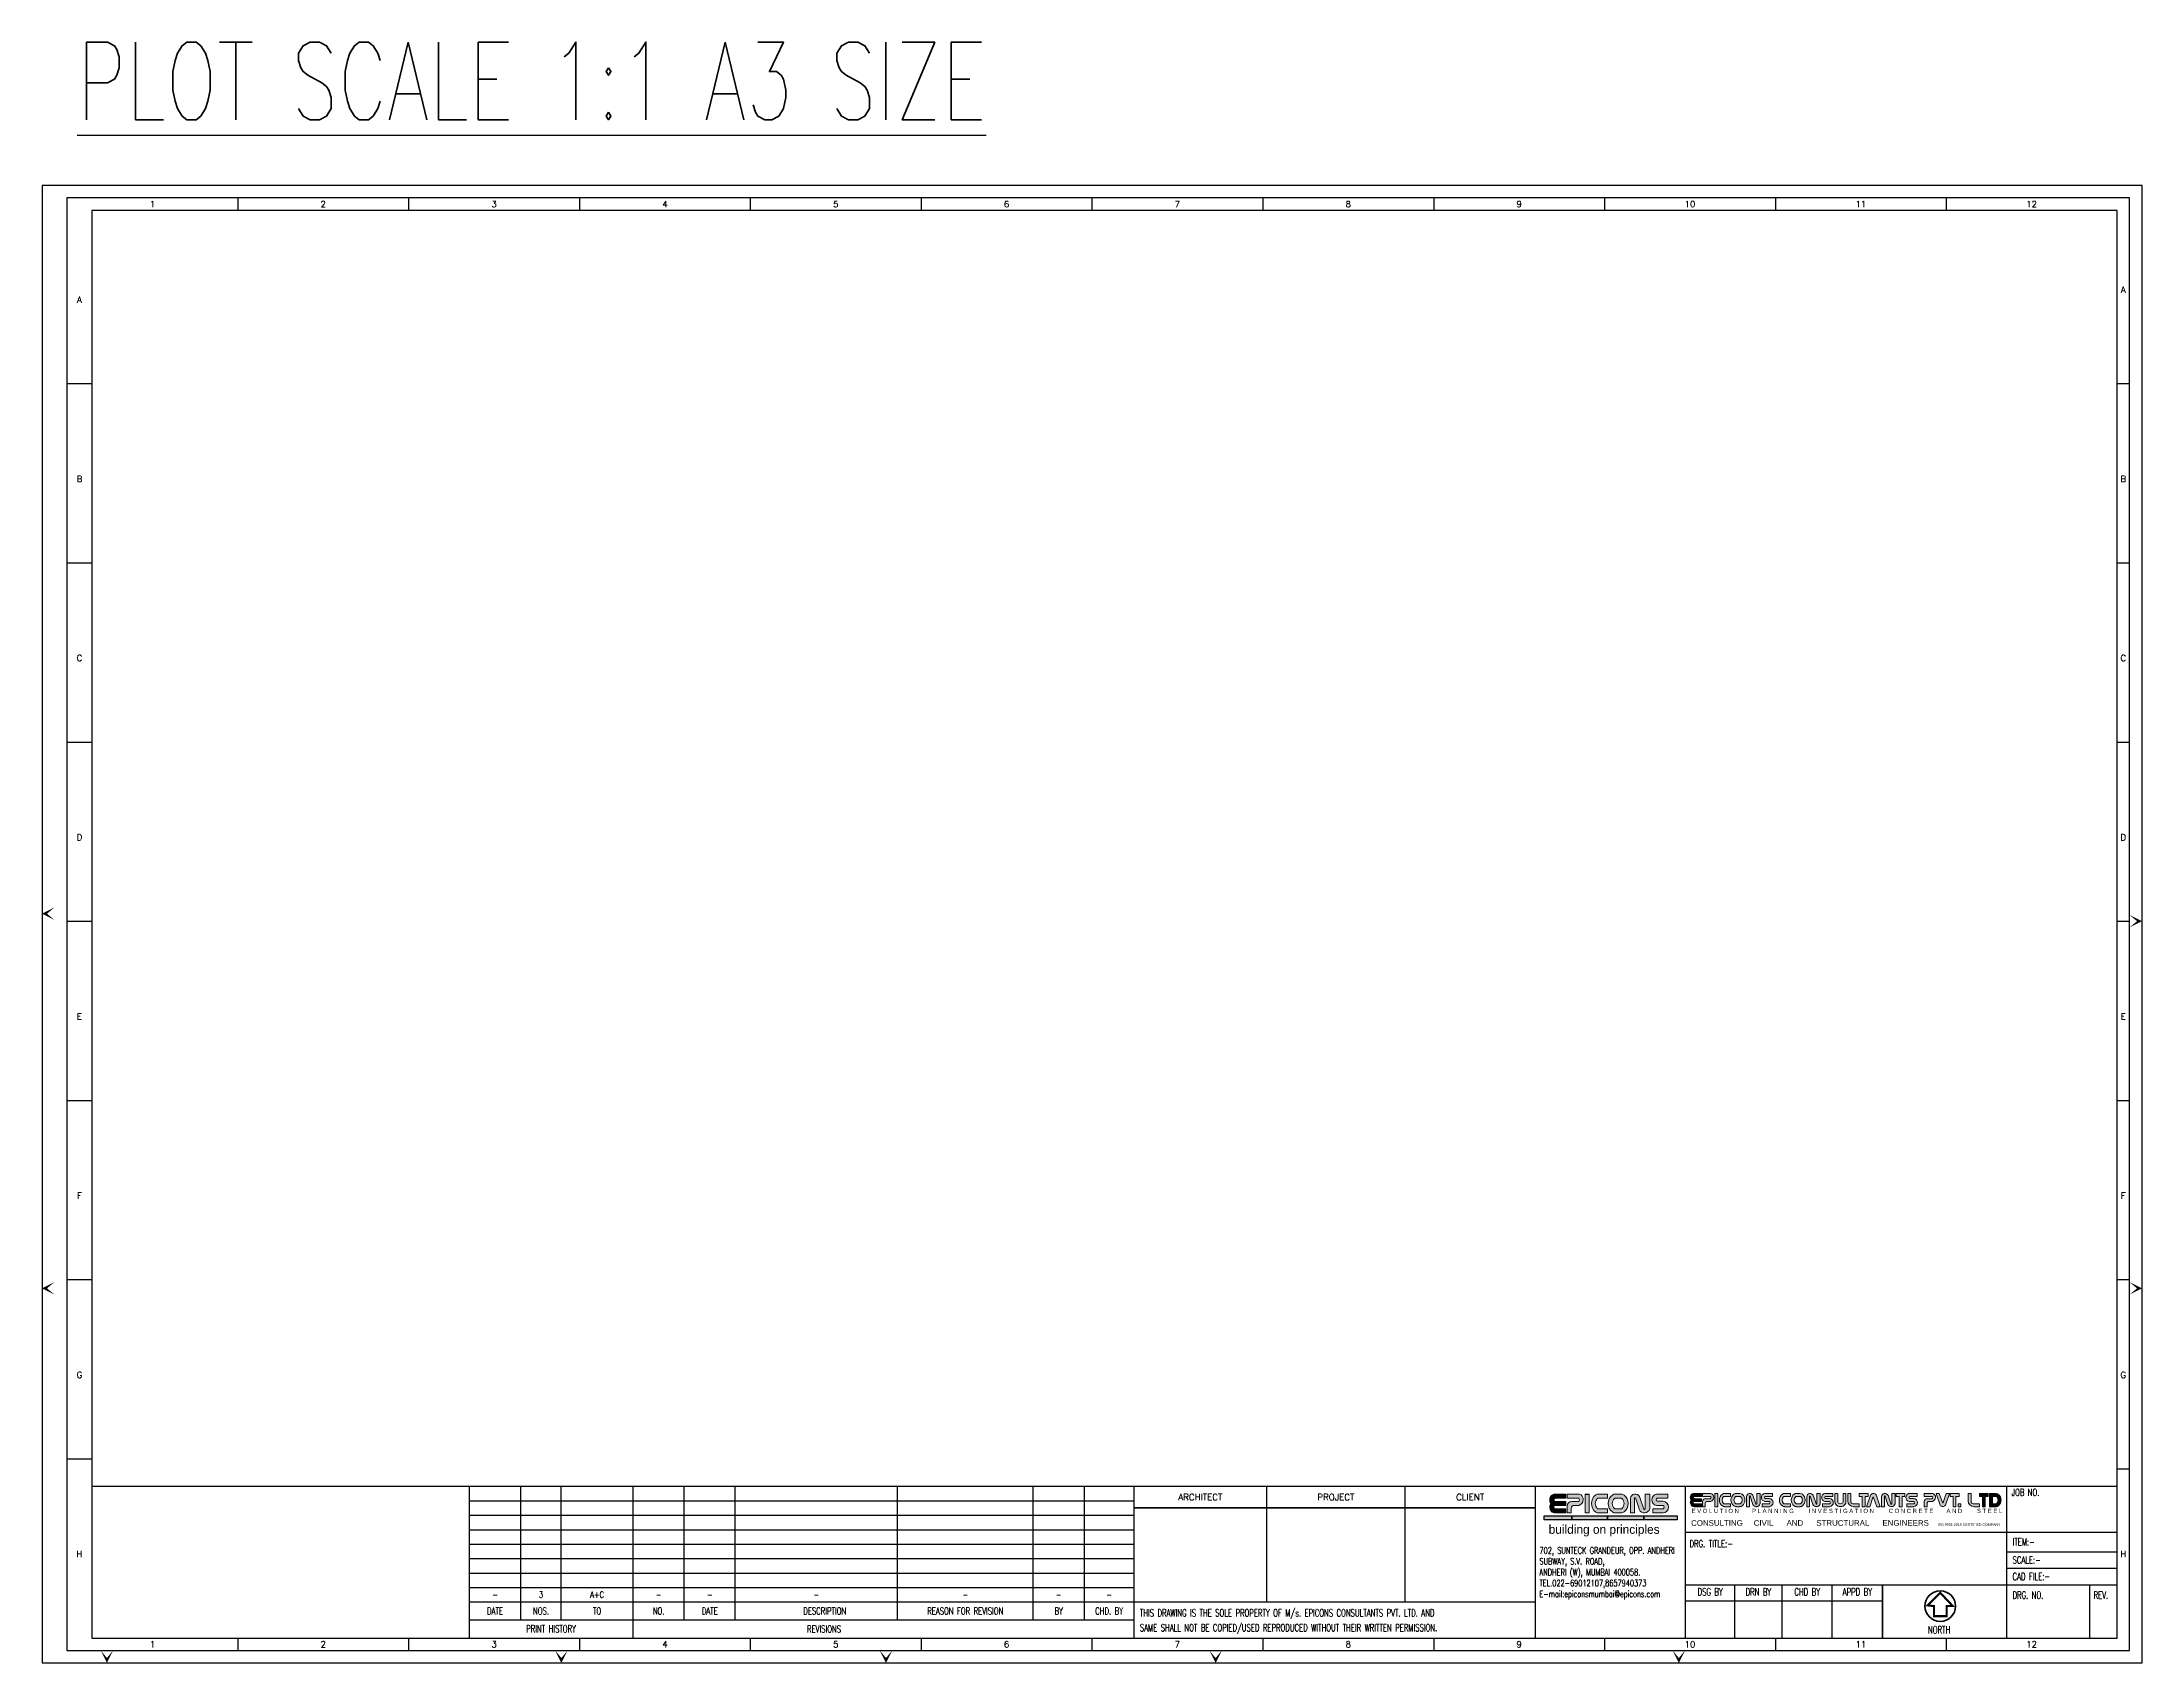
# Model space of a CAD drawing. Header units: inches. Extents: x 390771 to 646861, y -64061 to 219018.
# Drawn here: x 549161 to 589711, y 14852 to 46145 of the extents above; entities that cross this region are included whole.
import ezdxf
from ezdxf.enums import TextEntityAlignment as Align

# ---------------------------------------------------------------- set-up
doc = ezdxf.new("R2010")
doc.units = ezdxf.units.IN
doc.header["$MEASUREMENT"] = 0
doc.layers.add('00 ECPL LOGO', color=250, linetype='Continuous', lineweight=20)
doc.layers.add('S-TEXT', color=2, linetype='Continuous', lineweight=25)
for name, color, linetype in [('PNA', 8, 'Continuous'), ('S-TEXT-1', 4, 'Continuous'), ('SHEET', 7, 'Continuous'), ('TEXT', 4, 'Continuous'), ('TEXT (SHEET)', 4, 'Continuous'), ('TITLE', 6, 'Continuous')]:
    doc.layers.add(name, color=color, linetype=linetype)
doc.styles.add('ROMANS', font='simplex.shx', dxfattribs={"width": 0.7})
doc.styles.add('SEC. TEXT', font='arial.ttf', dxfattribs={"height": 180})
doc.styles.add('VA_ROOM_TEXT', font='GOTHIC.TTF')

msp = doc.modelspace()

# ---------------------------------------------------------------- texts
at = {"layer": 'TEXT', "color": 2, "style": 'ROMANS', "width": 0.8}
for s, height, p in [('3', 120.5, (558797, 16169.3)), ('A+C', 120.51, (559878.5, 16169.3)), ('-', 120.5, (557911.2, 16169.3)), ('-', 120.5, (561067.8, 16169.3)), ('-', 120.5, (562055.8, 16169.3)), ('-', 120.5, (564114, 16169.3)), ('-', 120.5, (566988.7, 16169.3)), ('-', 120.5, (568793.3, 16169.3)), ('-', 120.5, (569767.1, 16169.3))]:
    msp.add_text(s, height=height, dxfattribs=at).set_placement(p, align=Align.MIDDLE_CENTER)
at = {"layer": 'TITLE', "color": 2, "style": 'ROMANS', "width": 0.7}
msp.add_text('%%UPLOT SCALE 1:1 A3 SIZE', height=1500, dxfattribs=at).set_placement((549840.9, 44644.8))

# ---------------------------------------------------------------- blocks, each defined once
blk = doc.blocks.new('FOLDER')
at = {"layer": 'PNA'}
for points in [[(-1250, 2500), (0, 0), (0, 1000)], [(1250, 2500), (0, 0), (0, 1000)]]:
    blk.add_solid(points, dxfattribs=at)
blk = doc.blocks.new('zw$C05B')
at = {"layer": '00 ECPL LOGO'}
h = blk.add_hatch(color=152, dxfattribs=at)
h.dxf.hatch_style = 1
h.paths.add_polyline_path([(60044, 6488), (60044, 6657), (59623, 6657, 0.261636), (59446, 6557, 0.285841), (59448, 6287, 0.344902), (59479, 5974, 0.204992), (59629, 5910), (60044, 5910), (60044, 6075), (59639, 6075, -1), (59630, 6209), (60044, 6209), (60044, 6362), (59639, 6362, -1), (59637, 6488)])
h = blk.add_hatch(color=152, dxfattribs=at)
h.dxf.hatch_style = 1
h.paths.add_polyline_path([(60576, 6657), (60099, 6657), (60099, 6488), (60553, 6488, -0.440545), (60553, 6362), (60265, 6362, 0.414214), (60099, 6196), (60099, 5910), (60254, 5910), (60254, 6085, -0.414214), (60379, 6209), (60553, 6209, 0.757811)])
h.paths.add_polyline_path([(60963, 6657), (60801, 6657), (60801, 5910), (60963, 5910)])
h.paths.add_polyline_path([(61687, 6657), (61346, 6657, 0.154275), (61227, 6619, 0.519672), (61227, 5947, 0.154275), (61346, 5910), (61687, 5910), (61687, 6075), (61310, 6075, -0.210356), (61279, 6089, -0.388707), (61279, 6474, -0.210356), (61310, 6488), (61687, 6488)])
h.paths.add_polyline_path([(62211, 6657), (62000, 6657, 0.159018), (61878, 6617, 0.507969), (61878, 5949, 0.159018), (62000, 5910), (62211, 5910, 0.173791), (62343, 5957, 0.472311), (62343, 6609, 0.173791)])
h.paths.add_polyline_path([(62226, 6488, -0.185052), (62253, 6477, -0.445894), (62253, 6086, -0.185052), (62226, 6075), (61991, 6075, -0.185052), (61964, 6086, -0.445894), (61964, 6477, -0.185052), (61991, 6488)], flags=16)
h.paths.add_polyline_path([(62952, 6556, 0.723435), (62587, 6488), (62587, 5910), (62748, 5910), (62748, 6488, -0.723435), (62789, 6504), (62942, 6040, 0.724077), (63350, 6076), (63350, 6657), (63165, 6657), (63165, 6078, -0.755661), (63115, 6061)])
h.paths.add_polyline_path([(64062, 6657), (63614, 6657, 0.823713), (63614, 6206), (63878, 6206, -0.713272), (63878, 6075), (63476, 6075), (63476, 5910), (63878, 5910, 0.900309), (63878, 6373), (63646, 6373, -0.746931), (63646, 6488), (64062, 6488)])
h = blk.add_hatch(color=7, dxfattribs=at)
h.dxf.hatch_style = 1
h.paths.add_polyline_path([(65393, 6562), (65393, 6679), (65099, 6679, 0.261636), (64976, 6610, 0.285841), (64977, 6422, 0.344902), (64999, 6203, 0.204992), (65103, 6158), (65393, 6158), (65393, 6274), (65110, 6274, -1), (65104, 6367), (65393, 6367), (65393, 6473), (65110, 6473, -1), (65109, 6562)])
h = blk.add_hatch(color=7, dxfattribs=at)
h.dxf.hatch_style = 1
h.paths.add_polyline_path([(65763, 6679), (65431, 6679), (65431, 6562), (65747, 6562, -0.440545), (65747, 6473), (65547, 6473, 0.414214), (65431, 6358), (65431, 6158), (65539, 6158), (65539, 6281, -0.414214), (65626, 6367), (65747, 6367, 0.757811)])
h.paths.add_polyline_path([(66033, 6679), (65920, 6679), (65920, 6158), (66033, 6158)])
h.paths.add_polyline_path([(66538, 6679), (66300, 6679, 0.154275), (66217, 6653, 0.519672), (66217, 6185, 0.154275), (66300, 6158), (66538, 6158), (66538, 6274), (66275, 6274, -0.210356), (66253, 6283, -0.388707), (66253, 6552, -0.210356), (66275, 6562), (66538, 6562)])
h.paths.add_polyline_path([(66903, 6679), (66756, 6679, 0.159018), (66671, 6651, 0.507969), (66671, 6186, 0.159018), (66756, 6158), (66903, 6158, 0.173791), (66995, 6191, 0.472311), (66995, 6646, 0.173791)])
h.paths.add_polyline_path([(66913, 6562, -0.185052), (66932, 6554, -0.445894), (66932, 6281, -0.185052), (66913, 6274), (66750, 6274, -0.185052), (66730, 6281, -0.445894), (66730, 6554, -0.185052), (66750, 6562)], flags=16)
h.paths.add_polyline_path([(67419, 6609, 0.723435), (67165, 6562), (67165, 6158), (67277, 6158), (67277, 6562, -0.723435), (67306, 6573), (67412, 6249, 0.724077), (67697, 6274), (67697, 6679), (67568, 6679), (67568, 6276, -0.755661), (67533, 6264)])
h.paths.add_polyline_path([(68193, 6679), (67880, 6679, 0.823713), (67880, 6365), (68065, 6365, -0.713272), (68065, 6274), (67784, 6274), (67784, 6158), (68065, 6158, 0.900309), (68065, 6482), (67903, 6482, -0.746931), (67903, 6562), (68193, 6562)])
h = blk.add_hatch(color=7, dxfattribs=at)
h.dxf.hatch_style = 1
h.paths.add_polyline_path([(68904, 6679), (68666, 6679, 0.154275), (68582, 6653, 0.519672), (68582, 6185, 0.154275), (68666, 6158), (68904, 6158), (68904, 6274), (68641, 6274, -0.210932), (68619, 6284, -0.385278), (68618, 6552, -0.212895), (68640, 6562), (68904, 6562)])
h.paths.add_polyline_path([(69369, 6646, 0.173792), (69277, 6679), (69130, 6679, 0.159018), (69044, 6651, 0.507969), (69044, 6186, 0.159018), (69130, 6158), (69277, 6158, 0.173792), (69369, 6191, 0.472311)])
h.paths.add_polyline_path([(69287, 6562, -0.185053), (69306, 6554, -0.445893), (69306, 6281, -0.185053), (69287, 6274), (69123, 6274, -0.185053), (69104, 6281, -0.445893), (69104, 6554, -0.185053), (69123, 6562)], flags=16)
h.paths.add_polyline_path([(69536, 6562), (69536, 6158), (69649, 6158), (69649, 6562, -0.436861), (69665, 6579, -0.319738), (69678, 6569), (69784, 6249, 0.724077), (70068, 6274), (70068, 6679), (69939, 6679), (69939, 6276, -0.755661), (69904, 6264), (69791, 6609, 0.723435)])
h.paths.add_polyline_path([(70569, 6679), (70256, 6679, 0.823713), (70256, 6365), (70440, 6365, -0.713272), (70440, 6274), (70160, 6274), (70160, 6158), (70440, 6158, 0.900309), (70440, 6482), (70278, 6482, -0.746931), (70278, 6562), (70569, 6562)])
h.paths.add_polyline_path([(70762, 6679), (70650, 6679), (70650, 6339, 0.160106), (70678, 6253, 0.505303), (71054, 6253, 0.160106), (71082, 6339), (71082, 6679), (70973, 6679), (70973, 6340, -0.621318), (70762, 6340)])
h.paths.add_polyline_path([(71273, 6679), (71155, 6679), (71155, 6390, 0.414214), (71386, 6158), (71605, 6158), (71605, 6274), (71360, 6274, -0.414214), (71273, 6361)])
h.paths.add_polyline_path([(71962, 6679), (71605, 6679), (71605, 6564), (71721, 6564), (71721, 6158), (71834, 6158), (71834, 6564), (71962, 6564)])
h.paths.add_polyline_path([(72268, 6625, 0.539211), (72055, 6618), (71889, 6158), (72020, 6158), (72144, 6520, -0.708617), (72171, 6520), (72301, 6158), (72426, 6158)])
h.paths.add_polyline_path([(72740, 6609, 0.723435), (72485, 6562), (72485, 6158), (72598, 6158), (72598, 6562, -0.723435), (72626, 6573), (72733, 6249, 0.724077), (73017, 6274), (73017, 6679), (72888, 6679), (72888, 6276, -0.755661), (72853, 6264)])
h.paths.add_polyline_path([(73404, 6679), (73063, 6679), (73063, 6564), (73179, 6564), (73179, 6158), (73292, 6158), (73292, 6564), (73404, 6564)])
h.paths.add_polyline_path([(73888, 6679), (73597, 6679, 0.157568), (73512, 6652, 0.511532), (73512, 6392, 0.157569), (73597, 6365), (73759, 6365, -0.713272), (73759, 6274), (73479, 6274), (73479, 6158), (73759, 6158, 0.900308), (73759, 6482), (73604, 6482), (73598, 6482, -0.722204), (73598, 6564), (73888, 6564)])
h = blk.add_hatch(color=7, dxfattribs=at)
h.dxf.hatch_style = 1
h.paths.add_polyline_path([(74504, 6679), (74171, 6679), (74171, 6562), (74474, 6562, -0.270444), (74499, 6547, -0.26297), (74499, 6488, -0.270444), (74474, 6473), (74287, 6473, 0.414214), (74171, 6358), (74171, 6158), (74279, 6158), (74279, 6281, -0.414214), (74366, 6367), (74487, 6367, 0.757811)])
h.paths.add_polyline_path([(74757, 6679), (74632, 6679), (74790, 6212, 0.539211), (75003, 6219), (75169, 6679), (75038, 6679), (74914, 6318, -0.708617), (74887, 6318)])
h.paths.add_polyline_path([(75547, 6679), (75190, 6679), (75190, 6564), (75306, 6564), (75306, 6158), (75419, 6158), (75419, 6564), (75547, 6564)])
h.paths.add_polyline_path([(76014, 6679), (75896, 6679), (75896, 6390, 0.414214), (76127, 6158), (76346, 6158), (76346, 6274), (76101, 6274, -0.414214), (76014, 6361)])
h.paths.add_polyline_path([(75610, 6274), (75504, 6274), (75504, 6158), (75610, 6158)])
h = blk.add_hatch(color=7, dxfattribs=at)
h.dxf.hatch_style = 1
h.paths.add_polyline_path([(76346, 6679), (76346, 6564), (76462, 6564), (76462, 6158), (76575, 6158), (76575, 6564), (76687, 6564), (76687, 6679)])
h.paths.add_polyline_path([(76743, 6679), (76743, 6158), (76998, 6158, 0.189446), (77096, 6197, 0.435754), (77096, 6641, 0.189446), (76998, 6679)])
h.paths.add_polyline_path([(77001, 6564, -0.519112), (77001, 6274), (76853, 6274), (76853, 6564)], flags=16)
at = {"layer": 'S-TEXT'}
h = blk.add_hatch(color=142, dxfattribs=at)
h.dxf.hatch_style = 1
h.paths.add_polyline_path([(59188, 5800), (59188, 5643), (60283, 5643), (60283, 5800)])
h = blk.add_hatch(color=9, dxfattribs=at)
h.dxf.hatch_style = 1
h.paths.add_polyline_path([(60283, 5800), (61682, 5800), (61682, 5643), (60283, 5643)])
h = blk.add_hatch(color=142, dxfattribs=at)
h.dxf.hatch_style = 1
h.paths.add_polyline_path([(61682, 5643), (63116, 5643), (63116, 5800), (61682, 5800)])
h = blk.add_hatch(color=4, dxfattribs=at)
h.dxf.hatch_style = 1
h.paths.add_polyline_path([(63116, 5800), (63116, 5643), (64431, 5643), (64431, 5800)])
at = {"color": 1}
for p, q in [((81765, 6957), (1968, 6957)), ((64768, 5157), (81765, 5157)), ((64768, 3083), (81765, 3083)), ((16829, 2405), (43026, 2405)), ((16829, 1697), (43026, 1697)), ((64768, 2451), (72522, 2451))]:
    blk.add_line(p, q, dxfattribs=at)
for p, q in [((18873, 1697), (18873, 6957)), ((20456, 1697), (20456, 6957)), ((25309, 1697), (25309, 6957)), ((27319, 1697), (27319, 6957)), ((33709, 1697), (33709, 6957)), ((39052, 1697), (39052, 6957)), ((41075, 1697), (41075, 6957)), ((72522, 984), (72522, 3083))]:
    blk.add_line(p, q)
at = {"color": 5, "linetype": 'ByBlock', "lineweight": -2}
for p, q in [((16841, 6388), (43026, 6388)), ((16841, 5819), (43026, 5819)), ((16841, 5250), (43026, 5250)), ((16841, 4681), (43026, 4681)), ((77437, 4383), (81765, 4383)), ((16841, 4112), (43026, 4112)), ((16841, 3543), (43026, 3543)), ((77437, 3733), (81765, 3733)), ((16841, 2974), (43026, 2974)), ((66701, 984), (66701, 3083)), ((68567, 984), (68567, 3083)), ((70544, 984), (70544, 3083)), ((80682, 3083), (80682, 984))]:
    blk.add_line(p, q, dxfattribs=at)
at = {"flags": 128}
blk.add_lwpolyline([(0, 0), (82749, 0), (82749, 58210), (0, 58210)], close=True, dxfattribs=at)
at = {"color": 1, "const_width": 56.6}
for points in [[(16841, 997), (16841, 6957)], [(23286, 997), (23286, 6957)], [(43026, 984), (43026, 6957)], [(48258, 2400), (48258, 6957)], [(53706, 2400), (53706, 6957)], [(58846, 984), (58846, 6957)], [(64754, 984), (64754, 6957)], [(77419, 984), (77419, 6957)], [(43026, 6111), (58846, 6111)], [(72522, 984), (72522, 3083)], [(43026, 2400), (58846, 2400)]]:
    blk.add_lwpolyline(points, dxfattribs=at)
at = {"layer": '00 ECPL LOGO', "color": 7}
for p, q in [((60044, 6657, 0), (59623, 6657, 0)), ((60576, 6657, 0), (60099, 6657, 0)), ((60801, 6657, 0), (60963, 6657, 0)), ((60801, 6657, 0), (60801, 5910, 0)), ((60963, 6657, 0), (60963, 5910, 0)), ((61346, 6657, 0), (61687, 6657, 0)), ((61687, 6488, 0), (61687, 6657, 0)), ((62000, 6657, 0), (62211, 6657, 0)), ((63165, 6657, 0), (63350, 6657, 0)), ((63350, 6657, 0), (63165, 6657, 0)), ((63165, 6657, 0), (63165, 6075, 0)), ((63350, 6657, 0), (63350, 6075, 0)), ((63614, 6657, 0), (64062, 6657, 0)), ((64062, 6657, 0), (63614, 6657, 0)), ((64062, 6488, 0), (64062, 6657, 0)), ((65393, 6679), (65099, 6679)), ((65393, 6562), (65393, 6679)), ((65763, 6679), (65431, 6679)), ((65431, 6679), (65431, 6562)), ((65920, 6679), (66033, 6679)), ((65920, 6679), (65920, 6158)), ((66033, 6679), (66033, 6158)), ((66300, 6679), (66538, 6679)), ((66538, 6562), (66538, 6679)), ((66756, 6679), (66903, 6679)), ((67568, 6679), (67697, 6679)), ((67697, 6679), (67568, 6679)), ((67568, 6679), (67568, 6274)), ((67697, 6679), (67697, 6274)), ((67880, 6679), (68193, 6679)), ((68193, 6679), (67880, 6679)), ((68193, 6562), (68193, 6679)), ((68904, 6679), (68666, 6679)), ((68904, 6562), (68904, 6679)), ((69130, 6679), (69277, 6679)), ((69939, 6679), (70068, 6679)), ((69939, 6679), (70068, 6679)), ((70068, 6679), (69939, 6679)), ((69939, 6679), (69939, 6274)), ((70068, 6679), (70068, 6274)), ((70256, 6679), (70569, 6679)), ((70256, 6679), (70569, 6679)), ((70569, 6679), (70256, 6679)), ((70569, 6562), (70569, 6679)), ((70650, 6679), (70762, 6679)), ((70762, 6679), (70650, 6679)), ((70650, 6679), (70650, 6339)), ((70762, 6679), (70762, 6340)), ((70973, 6679), (71082, 6679)), ((71082, 6679), (70973, 6679)), ((70973, 6679), (70973, 6340)), ((71082, 6679), (71082, 6339)), ((71155, 6679), (71273, 6679)), ((71273, 6679), (71155, 6679)), ((71155, 6390), (71155, 6679)), ((71273, 6361), (71273, 6679)), ((71605, 6679), (71962, 6679)), ((71962, 6679), (71605, 6679)), ((71605, 6679), (71605, 6564)), ((71962, 6679), (71962, 6564)), ((72426, 6158), (72268, 6625)), ((72888, 6679), (73017, 6679)), ((72888, 6679), (73017, 6679)), ((73017, 6679), (72888, 6679)), ((72888, 6679), (73017, 6679)), ((72888, 6679), (72888, 6274)), ((73017, 6679), (73017, 6274)), ((73063, 6679), (73404, 6679)), ((73404, 6679), (73063, 6679)), ((73063, 6679), (73404, 6679)), ((73063, 6679), (73404, 6679)), ((73404, 6679), (73063, 6679)), ((73063, 6679), (73063, 6564)), ((73404, 6679), (73404, 6564)), ((73575, 6679), (73888, 6679)), ((73575, 6679), (73888, 6679)), ((73888, 6679), (73597, 6679)), ((73888, 6562), (73888, 6679)), ((74504, 6679), (74171, 6679)), ((74171, 6679), (74171, 6562)), ((74757, 6679), (74632, 6679)), ((74757, 6679), (74632, 6679)), ((74632, 6679), (74790, 6212)), ((74757, 6679), (74887, 6318)), ((75038, 6679), (74914, 6318)), ((75169, 6679), (75003, 6219)), ((75169, 6679), (75038, 6679)), ((75096, 6679), (75038, 6679)), ((75169, 6679), (75038, 6679)), ((75190, 6679), (75547, 6679)), ((75547, 6679), (75190, 6679)), ((75190, 6679), (75547, 6679)), ((75190, 6679), (75547, 6679)), ((75190, 6679), (75547, 6679)), ((75190, 6679), (75190, 6564)), ((75547, 6679), (75547, 6564)), ((75896, 6679), (76014, 6679)), ((76014, 6679), (75896, 6679)), ((75896, 6390), (75896, 6679)), ((76014, 6361), (76014, 6679)), ((76346, 6679), (76687, 6679)), ((76687, 6679), (76346, 6679)), ((76346, 6679), (76346, 6564)), ((76687, 6679), (76687, 6564)), ((76743, 6679), (76998, 6679)), ((76743, 6679), (76743, 6158)), ((59629, 5910, 0), (60044, 5910, 0)), ((59630, 6209, 0), (60044, 6209, 0)), ((60044, 6075, 0), (59630, 6075, 0)), ((59639, 6488, 0), (60044, 6488, 0)), ((60044, 6362, 0), (59639, 6362, 0)), ((60044, 6209, 0), (60044, 6362, 0)), ((60044, 5910, 0), (60044, 6075, 0)), ((60099, 6196, 0), (60099, 5910, 0)), ((60099, 5910, 0), (60254, 5910, 0)), ((60254, 6085, 0), (60254, 5910, 0)), ((60553, 6362, 0), (60265, 6362, 0)), ((60379, 6209, 0), (60553, 6209, 0)), ((60801, 5910, 0), (60963, 5910, 0)), ((61310, 6488, 0), (61687, 6488, 0)), ((61310, 6075, 0), (61687, 6075, 0)), ((61346, 5910, 0), (61687, 5910, 0)), ((61687, 5910, 0), (61687, 6075, 0)), ((61991, 6488, 0), (62226, 6488, 0)), ((61991, 6075, 0), (62226, 6075, 0)), ((62211, 5910, 0), (62000, 5910, 0)), ((62587, 6488, 0), (62587, 5910, 0)), ((62587, 5910, 0), (62748, 5910, 0)), ((62748, 6488, 0), (62748, 5910, 0)), ((62789, 6504, 0), (62942, 6040, 0)), ((62952, 6556, 0), (63115, 6061, 0)), ((63132, 5910, 0), (63165, 5910, 0)), ((63165, 5911, 0), (63165, 5910, 0)), ((63350, 6488, 0), (63350, 6488, 0)), ((63350, 6075, 0), (63350, 6075, 0)), ((63476, 5910, 0), (63476, 6075, 0)), ((63476, 6075, 0), (63878, 6075, 0)), ((63476, 5910, 0), (63878, 5910, 0)), ((63476, 5910, 0), (63878, 5910, 0)), ((63878, 6206, 0), (63614, 6206, 0)), ((63646, 6488, 0), (64062, 6488, 0)), ((63878, 6373, 0), (63646, 6373, 0)), ((65103, 6158), (65393, 6158)), ((65104, 6367), (65393, 6367)), ((65393, 6274), (65104, 6274)), ((65110, 6562), (65393, 6562)), ((65393, 6473), (65110, 6473)), ((65393, 6367), (65393, 6473)), ((65393, 6158), (65393, 6274)), ((65747, 6562), (65431, 6562)), ((65431, 6358), (65431, 6158)), ((65431, 6158), (65539, 6158)), ((65539, 6281), (65539, 6158)), ((65747, 6473), (65547, 6473)), ((65626, 6367), (65747, 6367)), ((65920, 6158), (66033, 6158)), ((66275, 6562), (66538, 6562)), ((66275, 6274), (66538, 6274)), ((66300, 6158), (66538, 6158)), ((66538, 6158), (66538, 6274)), ((66750, 6562), (66913, 6562)), ((66750, 6274), (66913, 6274)), ((66903, 6158), (66756, 6158)), ((67165, 6562), (67165, 6158)), ((67165, 6158), (67277, 6158)), ((67277, 6562), (67277, 6158)), ((67306, 6573), (67412, 6249)), ((67419, 6609), (67533, 6264)), ((67545, 6158), (67568, 6158)), ((67568, 6159), (67568, 6158)), ((67697, 6562), (67697, 6562)), ((67697, 6274), (67697, 6274)), ((67784, 6158), (67784, 6274)), ((67784, 6274), (68065, 6274)), ((67784, 6158), (68065, 6158)), ((67784, 6158), (68065, 6158)), ((68065, 6365), (67880, 6365)), ((67903, 6562), (68193, 6562)), ((68065, 6482), (67903, 6482)), ((68640, 6562), (68904, 6562)), ((68641, 6274), (68904, 6274)), ((68666, 6158), (68904, 6158)), ((68904, 6158), (68904, 6274)), ((69123, 6562), (69287, 6562)), ((69123, 6274), (69287, 6274)), ((69130, 6158), (69277, 6158)), ((69536, 6562), (69536, 6158)), ((69536, 6158), (69649, 6158)), ((69536, 6158), (69649, 6158)), ((69536, 6158), (69649, 6158)), ((69649, 6562), (69649, 6158)), ((69678, 6569), (69784, 6249)), ((69791, 6609), (69904, 6264)), ((70068, 6562), (70068, 6562)), ((70160, 6158), (70160, 6274)), ((70160, 6274), (70440, 6274)), ((70160, 6274), (70440, 6274)), ((70160, 6158), (70440, 6158)), ((70160, 6158), (70440, 6158)), ((70160, 6158), (70440, 6158)), ((70440, 6365), (70256, 6365)), ((70278, 6562), (70569, 6562)), ((70440, 6482), (70278, 6482)), ((71360, 6274), (71605, 6274)), ((71386, 6158), (71605, 6158)), ((71386, 6158), (71605, 6158)), ((71605, 6564), (71721, 6564)), ((71605, 6274), (71605, 6158)), ((71721, 6158), (71721, 6564)), ((71721, 6158), (71834, 6158)), ((71721, 6158), (71834, 6158)), ((71834, 6158), (71834, 6564)), ((71834, 6564), (71962, 6564)), ((71889, 6158), (72055, 6618)), ((71889, 6158), (72020, 6158)), ((71962, 6158), (72020, 6158)), ((72020, 6158), (72144, 6520)), ((72301, 6158), (72171, 6520)), ((72301, 6158), (72426, 6158)), ((72301, 6158), (72426, 6158)), ((72485, 6562), (72485, 6158)), ((72485, 6158), (72598, 6158)), ((72485, 6158), (72598, 6158)), ((72485, 6158), (72598, 6158)), ((72598, 6562), (72598, 6158)), ((72626, 6573), (72733, 6249)), ((72740, 6609), (72853, 6264)), ((73017, 6562), (73017, 6562)), ((73017, 6274), (73017, 6274)), ((73063, 6564), (73179, 6564)), ((73063, 6564), (73179, 6564)), ((73179, 6158), (73179, 6564)), ((73179, 6158), (73292, 6158)), ((73179, 6158), (73292, 6158)), ((73179, 6158), (73292, 6158)), ((73179, 6158), (73292, 6158)), ((73292, 6158), (73292, 6564)), ((73292, 6564), (73404, 6564)), ((73292, 6564), (73404, 6564)), ((73479, 6158), (73479, 6274)), ((73479, 6274), (73759, 6274)), ((73479, 6274), (73759, 6274)), ((73479, 6274), (73759, 6274)), ((73479, 6158), (73759, 6158)), ((73479, 6158), (73759, 6158)), ((73479, 6158), (73759, 6158)), ((73479, 6158), (73759, 6158)), ((73479, 6158), (73759, 6158)), ((73759, 6365), (73575, 6365)), ((73597, 6365), (73747, 6365)), ((73598, 6564), (73888, 6564)), ((73759, 6482), (73598, 6482)), ((73604, 6482), (73759, 6482)), ((74474, 6562), (74171, 6562)), ((74171, 6358), (74171, 6158)), ((74171, 6158), (74279, 6158)), ((74279, 6281), (74279, 6158)), ((74474, 6473), (74287, 6473)), ((74366, 6367), (74487, 6367)), ((75190, 6564), (75306, 6564)), ((75190, 6564), (75306, 6564)), ((75306, 6158), (75306, 6564)), ((75306, 6158), (75419, 6158)), ((75306, 6158), (75419, 6158)), ((75306, 6158), (75419, 6158)), ((75419, 6158), (75419, 6564)), ((75419, 6564), (75547, 6564)), ((75419, 6564), (75547, 6564)), ((76101, 6274), (76346, 6274)), ((76127, 6158), (76346, 6158)), ((76127, 6158), (76346, 6158)), ((76346, 6564), (76462, 6564)), ((76462, 6564), (76346, 6564)), ((76346, 6274), (76346, 6158)), ((76462, 6158), (76462, 6564)), ((76462, 6158), (76575, 6158)), ((76462, 6158), (76575, 6158)), ((76462, 6158), (76575, 6158)), ((76462, 6158), (76575, 6158)), ((76479, 6158), (76575, 6158)), ((76479, 6158), (76575, 6158)), ((76479, 6158), (76575, 6158)), ((76479, 6158), (76575, 6158)), ((76575, 6158), (76575, 6564)), ((76575, 6564), (76687, 6564)), ((76575, 6564), (76687, 6564)), ((76687, 6564), (76575, 6564)), ((76743, 6158), (76998, 6158)), ((76853, 6564), (76853, 6274)), ((76853, 6564), (76991, 6564)), ((76853, 6274), (76991, 6274))]:
    blk.add_line(p, q, dxfattribs=at)
at = {"layer": '00 ECPL LOGO', "color": 7, "elevation": 0}
for points in [[(59623, 6657), (60044, 6657), (60044, 6488)], [(60553, 6488), (60099, 6488), (60099, 6657), (60576, 6657)], [(61346, 6657), (61687, 6657)], [(62000, 6657), (62211, 6657)], [(63165, 6657), (63350, 6657)], [(63614, 6657), (64062, 6657)]]:
    blk.add_lwpolyline(points, dxfattribs=at)
at = {"layer": '00 ECPL LOGO', "color": 7}
blk.add_lwpolyline([(75504, 6274), (75610, 6274), (75610, 6158), (75504, 6158)], close=True, dxfattribs=at)
for centre, radius, start, end in [((59623, 6449, 0), 207, 90, 148.64797), ((60502, 6436, 0), 233, 282.71879, 71.3398), ((61346, 6449, 0), 207, 90, 125.08074), ((62000, 6449, 0), 207, 90, 126.14172), ((62211, 6449, 0), 207, 50.56378, 90), ((62781, 6462, 0), 195, 28.74999, 172.28311), ((63658, 6431, 0), 230, 101.04253, 258.95747), ((65099, 6535), 144, 90, 148.64797), ((65711, 6526), 162, 282.71879, 71.3398), ((66381, 6419), 286, 125.08074, 234.91926), ((66300, 6535), 144, 90, 125.08074), ((66841, 6419), 288, 126.14172, 233.85828), ((66756, 6535), 144, 90, 126.14172), ((66903, 6535), 144, 50.56378, 90), ((66808, 6419), 295, 309.43622, 50.56378), ((67300, 6543), 136, 28.74999, 172.28311), ((67911, 6522), 160, 101.04253, 258.95747), ((68747, 6419), 286, 125.08074, 234.91926), ((68666, 6535), 144, 90, 125.08074), ((69214, 6419), 288, 126.14172, 233.85828), ((69130, 6535), 144, 90, 126.14172), ((69277, 6535), 144, 50.56378, 90), ((69181, 6419), 295, 309.43622, 50.56378), ((69671, 6543), 136, 28.74999, 172.28311), ((70287, 6522), 160, 101.04253, 258.95747), ((72164, 6552), 127, 35.16598, 148.50219), ((72620, 6543), 136, 28.74999, 172.28311), ((73606, 6522), 160, 125.81796, 234.18198), ((73597, 6535), 144, 90, 125.81796), ((74452, 6526), 162, 282.71879, 71.3398), ((76998, 6535), 144, 47.09074, 90), ((76890, 6419), 303, 312.90926, 47.09074), ((59664, 6424, 0), 255, 148.64797, 212.45631), ((59664, 6150, 0), 255, 147.54369, 223.66124), ((59629, 6117, 0), 207, 223.66124, 270), ((59635, 6142, 0), 67.1, 94.02421, 265.97579), ((59638, 6425, 0), 63.2, 88.76368, 271.23632), ((60265, 6196, 0), 166, 90, 180), ((60379, 6085, 0), 124, 90, 180), ((60495, 6425, 0), 85.7, 312.44874, 47.55126), ((61463, 6283, 0), 410, 125.08074, 234.91926), ((61490, 6282, 0), 285, 137.51709, 222.48291), ((61346, 6117, 0), 207, 234.91926, 270), ((61310, 6446, 0), 41.5, 90, 137.51709), ((61310, 6117, 0), 41.5, 222.48291, 270), ((62122, 6283, 0), 413, 126.14172, 233.85828), ((62139, 6282, 0), 263, 131.93642, 228.06358), ((62000, 6117, 0), 207, 233.85828, 270), ((61991, 6446, 0), 41.5, 90, 131.93642), ((61991, 6117, 0), 41.5, 228.06358, 270), ((62211, 6117, 0), 207, 270, 309.43622), ((62226, 6446, 0), 41.5, 48.06358, 90), ((62226, 6117, 0), 41.5, 270, 311.93642), ((62078, 6282, 0), 263, 311.93642, 48.06358), ((62075, 6283, 0), 423, 309.43622, 50.56378), ((62771, 6489, 0), 23.2, 40.01913, 183.55226), ((63140, 6125, 0), 215, 203.2219, 346.75502), ((63137, 6077, 0), 27.2, 214.07961, 357.61273), ((63663, 6430, 0), 59.9, 106.48558, 253.51442), ((63854, 6141, 0), 233, 276.00604, 83.99396), ((63856, 6140, 0), 68.8, 289.00161, 70.99839), ((65128, 6517), 178, 148.64797, 212.45631), ((65128, 6326), 178, 147.54369, 223.66124), ((65103, 6303), 144, 223.66124, 270), ((65107, 6321), 46.7, 94.02421, 265.97579), ((65109, 6518), 44.1, 88.76368, 271.23632), ((65547, 6358), 116, 90, 180), ((65626, 6281), 86.7, 90, 180), ((65707, 6518), 59.7, 312.44874, 47.55126), ((66400, 6418), 199, 137.51709, 222.48291), ((66300, 6303), 144, 234.91926, 270), ((66275, 6533), 28.9, 90, 137.51709), ((66275, 6303), 28.9, 222.48291, 270), ((66853, 6418), 183, 131.93642, 228.06358), ((66756, 6303), 144, 233.85828, 270), ((66750, 6533), 28.9, 90, 131.93642), ((66750, 6303), 28.9, 228.06358, 270), ((66903, 6303), 144, 270, 309.43622), ((66913, 6533), 28.9, 48.06358, 90), ((66913, 6303), 28.9, 270, 311.93642), ((66810, 6418), 183, 311.93642, 48.06358), ((67293, 6563), 16.2, 40.01913, 183.55226), ((67550, 6308), 150, 203.2219, 346.75502), ((67549, 6275), 19, 214.07961, 357.61273), ((67915, 6522), 41.7, 106.48558, 253.51442), ((68048, 6320), 162, 276.00604, 83.99396), ((68049, 6319), 48, 289.00161, 70.99839), ((68767, 6418), 200, 138.07412, 222.35635), ((68666, 6303), 144, 234.91926, 270), ((68640, 6533), 28.9, 90, 138.07412), ((68641, 6303), 28.9, 222.35635, 270), ((69227, 6418), 183, 131.93642, 228.06358), ((69130, 6303), 144, 233.85828, 270), ((69123, 6533), 28.9, 90, 131.93642), ((69123, 6303), 28.9, 228.06358, 270), ((69277, 6303), 144, 270, 309.43622), ((69287, 6533), 28.9, 48.06358, 90), ((69287, 6303), 28.9, 270, 311.93642), ((69184, 6418), 183, 311.93642, 48.06358), ((69665, 6563), 16.2, 89.15773, 183.55226), ((69665, 6564), 14.4, 18.23344, 89.15773), ((69922, 6308), 150, 203.2219, 346.85165), ((69920, 6275), 19, 214.07961, 357.61273), ((70290, 6522), 41.7, 106.48558, 253.51442), ((70423, 6320), 162, 276.00604, 83.99396), ((70425, 6319), 48, 289.00161, 70.99839), ((70794, 6339), 144, 180, 216.38482), ((70866, 6392), 233, 216.38482, 323.61518), ((70868, 6392), 118, 206.29314, 333.70686), ((70938, 6339), 144, 323.61518, 0), ((71386, 6390), 231, 180, 270), ((71360, 6361), 86.7, 180, 270), ((72158, 6515), 14.4, 19.76646, 161.05459), ((72614, 6563), 16.2, 40.01913, 183.55226), ((72871, 6308), 150, 203.2219, 346.75502), ((72869, 6275), 19, 214.07961, 357.61273), ((73597, 6509), 144, 234.18198, 270), ((73611, 6523), 43.6, 108.32609, 238.19572), ((73604, 6510), 28.9, 238.19572, 270), ((73742, 6320), 162, 276.00604, 83.99396), ((73744, 6319), 48, 289.00161, 70.99839), ((74287, 6358), 116, 90, 180), ((74366, 6281), 86.7, 90, 180), ((74474, 6533), 28.9, 29.46718, 90), ((74474, 6502), 28.9, 270, 330.53282), ((74447, 6518), 59.7, 330.53282, 29.46718), ((74894, 6286), 127, 215.16598, 328.50219), ((74900, 6323), 14.4, 199.76646, 341.05459), ((76127, 6390), 231, 180, 270), ((76101, 6361), 86.7, 180, 270), ((76991, 6535), 28.9, 51.48158, 90), ((76991, 6303), 28.9, 270, 308.51842), ((76998, 6303), 144, 270, 312.90926), ((76899, 6419), 177, 308.51842, 51.48158)]:
    blk.add_arc(centre, radius, start, end, dxfattribs=at)
at = {"layer": 'PNA'}
for p, q in [((7716, 57718), (7716, 57226)), ((14447, 57718), (14447, 57226)), ((21179, 57718), (21179, 57226)), ((27911, 57718), (27911, 57226)), ((34643, 57718), (34643, 57226)), ((41374, 57718), (41374, 57226)), ((48106, 57718), (48106, 57226)), ((54838, 57718), (54838, 57226)), ((61569, 57718), (61569, 57226)), ((68301, 57718), (68301, 57226)), ((75033, 57718), (75033, 57226)), ((984, 50402), (1968, 50402)), ((81765, 50402), (82257, 50402)), ((984, 43342), (1968, 43342)), ((81765, 43342), (82257, 43342)), ((984, 36282), (1968, 36282)), ((81765, 36282), (82257, 36282)), ((984, 29223), (1968, 29223)), ((81765, 29223), (82257, 29223)), ((984, 22163), (1968, 22163)), ((81765, 22163), (82257, 22163)), ((984, 15103), (1968, 15103)), ((81765, 15103), (82257, 15103)), ((984, 8044), (1968, 8044)), ((81765, 7650), (82257, 7650)), ((7716, 984), (7716, 492)), ((14447, 984), (14447, 492)), ((21179, 984), (21179, 492)), ((27911, 984), (27911, 492)), ((34643, 984), (34643, 492)), ((41374, 984), (41374, 492)), ((48106, 984), (48106, 492)), ((54838, 984), (54838, 492)), ((61569, 984), (61569, 492)), ((68301, 984), (68301, 492)), ((75033, 984), (75033, 492))]:
    blk.add_line(p, q, dxfattribs=at)
at = {"layer": 'PNA', "color": 1}
for points in [[(984, 492), (82257, 492), (82257, 57718), (984, 57718)], [(1968, 984), (81765, 984), (81765, 57226), (1968, 57226)]]:
    blk.add_lwpolyline(points, close=True, dxfattribs=at)
at = {"layer": 'S-TEXT', "elevation": 0}
blk.add_lwpolyline([(60801, 6657), (60963, 6657)], dxfattribs=at)
at = {"layer": 'S-TEXT', "color": 7, "elevation": 0}
for points in [[(59188, 5800), (60283, 5800), (60283, 5643), (59188, 5643)], [(60283, 5800), (61682, 5800), (61682, 5643), (60283, 5643)], [(61682, 5800), (63116, 5800), (63116, 5643), (61682, 5643)], [(63116, 5800), (64431, 5800), (64431, 5643), (63116, 5643)]]:
    blk.add_lwpolyline(points, close=True, dxfattribs=at)
at = {"layer": 'PNA', "xscale": 0.1967862005670763, "yscale": 0.1967862005670763, "zscale": 0.1967862005670763}
for p, rotation in [((0, 29518), 270), ((82749, 29223), 90), ((0, 14759), 270), ((82749, 14759), 90)]:
    blk.add_blockref('FOLDER', p, dxfattribs=dict(at, rotation=rotation))
at = {"layer": 'PNA', "xscale": 0.1967862009743818, "yscale": 0.1967862009743818, "zscale": 0.1967862009743818}
for p in [(2558, 0), (20466, 0), (33257, 0), (46245, 0), (64497, 0)]:
    blk.add_blockref('FOLDER', p, dxfattribs=at)
at = {"layer": '00 ECPL LOGO', "color": 152, "style": 'VA_ROOM_TEXT'}
blk.add_text('building on principles', height=350, dxfattribs=at).set_placement((59370, 5089, 0))
at = {"layer": '00 ECPL LOGO', "color": 7, "attachment_point": 1, "style": 'SEC. TEXT'}
for s, insert, char_height, width in [('E V O L U T I O N        P L A N N I N G         I N V E S T I G A T I O N         C O N C R E T E        A N D         S T E E L', (65003, 6075), 166.72, 495161.4), ('CONSULTING     CIVIL      AND      STRUCTURAL      ENGINEERS', (64982, 5628), 222.29, 551024.84), ('ISO 9001-2015 CERTIFIED COMPANY', (74697, 5503), 100.03, 482697.67)]:
    blk.add_mtext(s, dxfattribs=dict(at, insert=insert, char_height=char_height, width=width))
at = {"layer": 'PNA', "style": 'ROMANS'}
for s, p in [('1', (4351, 57472)), ('2', (11082, 57472)), ('3', (17814, 57472)), ('4', (24546, 57472)), ('5', (31278, 57472)), ('6', (38009, 57472)), ('7', (44741, 57472)), ('8', (51473, 57472)), ('9', (58204, 57472)), ('10', (64936, 57472)), ('11', (71668, 57472)), ('12', (78400, 57472)), ('A', (1476, 53709)), ('A', (82011, 54102)), ('B', (1476, 46649)), ('B', (82011, 46649)), ('C', (1476, 39589)), ('C', (82011, 39589)), ('D', (1476, 32529)), ('D', (82011, 32529)), ('E', (1476, 25470)), ('E', (82011, 25470)), ('F', (1476, 18410)), ('F', (82011, 18410)), ('G', (1476, 11350)), ('G', (82011, 11350)), ('H', (1476, 4291)), ('H', (82011, 4291)), ('1', (4351, 738)), ('2', (11082, 738)), ('3', (17814, 738)), ('4', (24546, 738)), ('5', (31278, 738)), ('6', (38009, 738)), ('7', (44741, 738)), ('8', (51473, 738)), ('9', (58204, 738)), ('10', (64936, 738)), ('11', (71668, 738)), ('12', (78400, 738))]:
    blk.add_text(s, height=246, dxfattribs=at).set_placement(p, align=Align.MIDDLE)
at = {"layer": 'S-TEXT-1', "insert": (59006, 4563, 9), "char_height": 257.03, "width": 5491.34, "attachment_point": 1, "style": 'ROMANS'}
blk.add_mtext('702, SUNTECK GRANDEUR, OPP. ANDHERI SUBWAY, S.V. ROAD,\\PANDHERI (W), MUMBAI 400058.\\PTEL.022-69012107,8657940373\\PE-mail:epiconsmumbai@epicons.com', dxfattribs=at)
at = {"layer": 'TEXT (SHEET)', "color": 2, "style": 'ROMANS'}
for s, p in [('ARCHITECT', (45642, 6534)), ('PROJECT', (50982, 6534)), ('CLIENT', (56276, 6534))]:
    blk.add_text(s, height=249.9, dxfattribs=at).set_placement(p, align=Align.MIDDLE_CENTER)
at = {"layer": 'TEXT (SHEET)', "color": 4, "style": 'ROMANS', "width": 0.7}
for s, height, p in [('JOB NO.', 283.1, (77611, 6579)), ('THIS DRAWING IS THE SOLE PROPERTY OF M/s. EPICONS CONSULTANTS PVT. LTD. AND', 283.06, (43259, 1832)), ('SAME SHALL NOT BE COPIED/USED REPRODUCED WITHOUT THEIR WRITTEN PERMISSION.', 283.06, (43259, 1247)), ('NORTH', 283.1, (74318, 1166))]:
    blk.add_text(s, height=height, dxfattribs=at).set_placement(p)
for s, height, p in [('DRG. TITLE:-', 283.06, (64920, 4699)), ('SCALE:-', 283.1, (77648, 4058)), ('ITEM:-', 283.1, (77648, 4770)), ('CAD FILE:-', 283.1, (77648, 3408)), ('DRG. NO. ', 283.1, (77648, 2675)), ('REV.', 283.1, (80838, 2675))]:
    blk.add_text(s, height=height, dxfattribs=at).set_placement(p, align=Align.MIDDLE_LEFT)
for s, height, p in [('DSG BY', 283.1, (65735, 2802)), ('DRN BY', 283.1, (67634, 2802)), ('CHD BY', 283.1, (69556, 2802)), ('APPD BY', 283.1, (71533, 2802)), ('DATE', 283.1, (17851, 2051)), ('NOS.', 283.1, (19664, 2051)), ('TO', 283.1, (21871, 2051)), ('NO.', 283.1, (24298, 2051)), ('DATE', 283.1, (26314, 2051)), ('DESCRIPTION', 283.06, (30844, 2051)), ('REASON FOR REVISION', 283.06, (36381, 2051)), ('BY', 283.1, (40063, 2051)), ('CHD. BY', 283.1, (42050, 2051)), ('PRINT HISTORY', 283.06, (20058, 1347)), ('REVISIONS', 283.1, (30815, 1341))]:
    blk.add_text(s, height=height, dxfattribs=at).set_placement(p, align=Align.MIDDLE_CENTER)

# ---------------------------------------------------------------- linework, layer by layer
at = {"layer": 'TITLE', "color": 1, "const_width": 41.3}
msp.add_lwpolyline([(585815.8, 16206), (585573.8, 15964), (585693.6, 15949.9), (585693.6, 15755.2), (585938, 15755.2), (585938, 15949.9), (586057.7, 15949.9)], close=True, dxfattribs=at)
at = {"layer": 'TITLE', "lineweight": 35}
msp.add_circle((585815.8, 15949.9), 295, dxfattribs=at)

# ---------------------------------------------------------------- block references
at = {"layer": 'SHEET', "xscale": 0.4900419766969766, "yscale": 0.4900419766969766, "zscale": 0.4900419766969766}
msp.add_blockref('zw$C05B', (549160.8, 14851.5), dxfattribs=at)

msp.set_redraw_order([(e.dxf.handle, doc.entitydb.next_handle()) for e in msp.query("TEXT MTEXT ATTDEF DIMENSION ARC_DIMENSION")])  # texts and dimensions are drawn at this point

doc.saveas('drawing.dxf')
